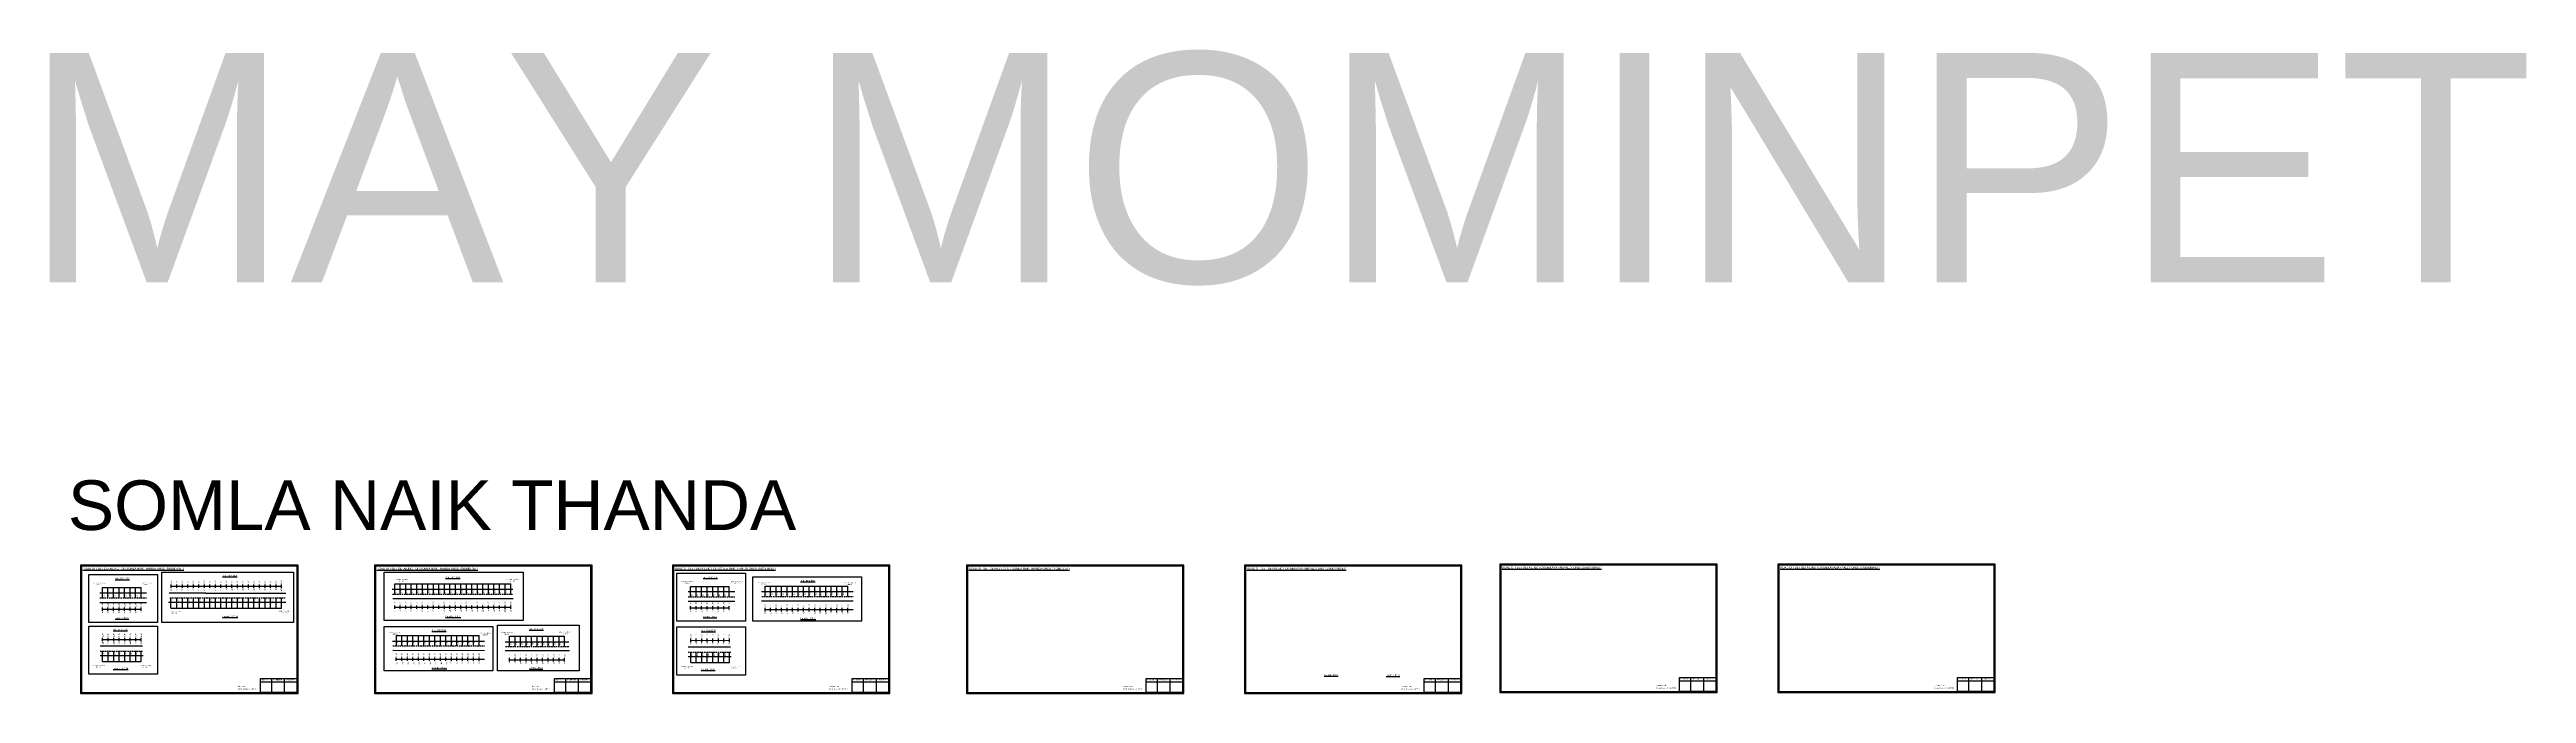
# Model space of a CAD drawing. Header units: inches. Extents: x -117 to 51867, y -12715 to 3423.
# Drawn here: x 14171 to 20284, y 1055 to 2644 of the extents above; entities that cross this region are included whole.
import ezdxf

# ---------------------------------------------------------------- set-up
doc = ezdxf.new("R2010")
doc.units = ezdxf.units.IN
doc.header["$MEASUREMENT"] = 0
doc.linetypes.add('DASHED2', pattern=[0.375, 0.25, -0.125])
doc.layers.add('PDF_Geometry', color=7, linetype='Continuous')
doc.layers.add('PDF_Text', color=5, linetype='Continuous')
doc.styles.add('PDF Arial', font='arial.ttf')
doc.styles.get("Standard").update_dxf_attribs({"font": 'arial.ttf'})

msp = doc.modelspace()

# ---------------------------------------------------------------- linework, layer by layer
for p, q in [((14410.5, 1302.7), (14295.1, 1302.7)), ((14301.5, 1290.8), (14301.5, 1316.3)), ((14315.1, 1290.8), (14315.1, 1316.3)), ((14328.7, 1290.8), (14328.7, 1316.3)), ((14342.3, 1290.8), (14342.3, 1316.3)), ((14356.1, 1290.8), (14356.1, 1316.3)), ((14369.7, 1290.8), (14369.7, 1316.3)), ((14383.3, 1290.8), (14383.3, 1316.3)), ((14396.9, 1290.8), (14396.9, 1316.3)), ((14556.4, 1302.8), (14465.9, 1302.7)), ((14470.1, 1265.4), (14470.1, 1290.9)), ((14485, 1265.4), (14485, 1290.9)), ((14498.6, 1265.4), (14498.6, 1290.9)), ((14512.2, 1265.4), (14512.2, 1290.9)), ((14525.8, 1265.4), (14525.8, 1290.9)), ((14539.4, 1265.4), (14539.4, 1290.9)), ((14553, 1265.4), (14553, 1290.9)), ((14556.4, 1302.8), (14638, 1302.9)), ((14566.6, 1265.4), (14566.6, 1290.9)), ((14580.2, 1265.4), (14580.2, 1290.9)), ((14593.8, 1265.4), (14593.8, 1290.9)), ((14607.4, 1265.4), (14607.4, 1290.9)), ((14621, 1265.4), (14621, 1290.9)), ((14634.6, 1265.4), (14634.6, 1290.9)), ((14638, 1302.9), (14754, 1302.9)), ((14648.2, 1265.4), (14648.2, 1290.9)), ((14661.8, 1265.4), (14661.8, 1290.9)), ((14675.4, 1265.4), (14675.4, 1290.9)), ((14689, 1265.4), (14689, 1290.9)), ((14702.6, 1265.4), (14702.6, 1290.9)), ((14716.2, 1265.4), (14716.2, 1290.9)), ((14729.8, 1265.4), (14729.8, 1290.9)), ((14743.1, 1265.4), (14743.1, 1290.9)), ((15016.5, 1312.2), (15314.3, 1312.2)), ((15017.7, 1289.6), (15315.2, 1289.6)), ((15022.9, 1300.3), (15022.9, 1325.8)), ((15036.5, 1300.3), (15036.5, 1325.8)), ((15050.1, 1300.3), (15050.1, 1325.8)), ((15063.7, 1300.3), (15063.7, 1325.8)), ((15077.3, 1300.3), (15077.3, 1325.8)), ((15090.9, 1300.3), (15090.9, 1325.8)), ((15104.5, 1300.3), (15104.5, 1325.8)), ((15118.1, 1300.3), (15118.1, 1325.8)), ((15131.7, 1300.3), (15131.7, 1325.8)), ((15145.3, 1300.3), (15145.3, 1325.8)), ((15158.9, 1300.3), (15158.9, 1325.8)), ((15172.5, 1300.3), (15172.5, 1325.8)), ((15186.1, 1300.3), (15186.1, 1325.8)), ((15199.7, 1300.3), (15199.7, 1325.8)), ((15213.3, 1300.3), (15213.3, 1325.8)), ((15226.9, 1300.3), (15226.9, 1325.8)), ((15240.5, 1300.3), (15240.5, 1325.8)), ((15254.1, 1300.3), (15254.1, 1325.8)), ((15267.7, 1300.3), (15267.7, 1325.8)), ((15281.3, 1300.3), (15281.3, 1325.8)), ((15295, 1300.5), (15295, 1325.7)), ((15308.9, 1300.5), (15308.9, 1326)), ((15861.9, 1305.7), (15746.5, 1305.7)), ((15752.9, 1293.8), (15752.9, 1319.3)), ((15766.5, 1293.8), (15766.5, 1319.3)), ((15780.1, 1293.8), (15780.1, 1319.3)), ((15793.7, 1293.8), (15793.7, 1319.3)), ((15807.5, 1293.8), (15807.5, 1319.3)), ((15821.1, 1293.8), (15821.1, 1319.3)), ((15834.7, 1293.8), (15834.7, 1319.3)), ((15848.3, 1293.8), (15848.3, 1319.3)), ((15927.5, 1306.4), (16154.3, 1306.4)), ((15936.7, 1294.5), (15936.7, 1320)), ((15950.3, 1294.5), (15950.3, 1320)), ((15963.9, 1294.5), (15963.9, 1320)), ((15977.5, 1294.5), (15977.5, 1320)), ((15991.1, 1294.5), (15991.1, 1320)), ((16004.7, 1294.5), (16004.7, 1320)), ((16018.3, 1294.5), (16018.3, 1320)), ((16031.9, 1294.5), (16031.9, 1320)), ((16045.5, 1294.5), (16045.5, 1320)), ((16059.1, 1294.5), (16059.1, 1320)), ((16072.7, 1294.5), (16072.7, 1320)), ((16086.3, 1294.5), (16086.3, 1320)), ((16099.9, 1294.5), (16099.9, 1320)), ((16113.5, 1294.5), (16113.5, 1320)), ((16127.1, 1294.5), (16127.1, 1320)), ((16140.7, 1294.5), (16140.7, 1320)), ((14295.1, 1280), (14303.2, 1280)), ((14303.2, 1280), (14410.5, 1279.7)), ((14464.6, 1280.1), (14514.8, 1280.1)), ((14511.3, 1280.1), (14569, 1280.2)), ((14569, 1280.2), (14638, 1280.2)), ((14638, 1280.2), (14711, 1280.3)), ((14711, 1280.3), (14754.1, 1280.3)), ((15746.5, 1283), (15754.5, 1283)), ((15754.5, 1283), (15861.9, 1282.7)), ((15928, 1283.7), (16154.3, 1283.7)), ((14400.2, 1171.5), (14295.5, 1171.5)), ((15017.5, 1184.3), (15244.3, 1184.3)), ((15017.9, 1161.6), (15244.3, 1161.5)), ((15026.7, 1172.4), (15026.7, 1197.9)), ((15040.3, 1172.4), (15040.3, 1197.9)), ((15053.9, 1172.4), (15053.9, 1197.9)), ((15067.5, 1172.4), (15067.5, 1197.9)), ((15081.1, 1172.4), (15081.1, 1197.9)), ((15094.7, 1172.4), (15094.7, 1197.9)), ((15108.3, 1172.4), (15108.3, 1197.9)), ((15121.9, 1172.4), (15121.9, 1197.9)), ((15135.5, 1172.4), (15135.5, 1197.9)), ((15149.1, 1172.4), (15149.1, 1197.9)), ((15162.7, 1172.4), (15162.7, 1197.9)), ((15176.3, 1172.4), (15176.3, 1197.9)), ((15189.9, 1172.4), (15189.9, 1197.9)), ((15203.5, 1172.4), (15203.5, 1197.9)), ((15217.1, 1172.4), (15217.1, 1197.9)), ((15230.7, 1172.4), (15230.7, 1197.9)), ((15295.3, 1182.8), (15452.4, 1182.8)), ((15306.1, 1170.9), (15306.1, 1196.4)), ((15319.7, 1170.9), (15319.7, 1196.4)), ((15333.3, 1170.9), (15333.3, 1196.4)), ((15346.9, 1170.9), (15346.9, 1196.4)), ((15360.5, 1170.9), (15360.5, 1196.4)), ((15374.1, 1170.9), (15374.1, 1196.4)), ((15387.7, 1170.9), (15387.7, 1196.4)), ((15401.3, 1170.9), (15401.3, 1196.4)), ((15414.9, 1170.9), (15414.9, 1196.4)), ((15428.5, 1170.9), (15428.5, 1196.4)), ((15442.1, 1170.9), (15442.1, 1196.4)), ((15851.6, 1169.2), (15746.8, 1169.2)), ((14295.5, 1148.8), (14303.5, 1148.8)), ((14301.9, 1134.1), (14301.9, 1159.6)), ((14303.5, 1148.8), (14401.8, 1148.5)), ((14315.5, 1134.1), (14315.5, 1159.6)), ((14329.1, 1134.1), (14329.1, 1159.6)), ((14342.7, 1134.1), (14342.7, 1159.6)), ((14356.5, 1134.1), (14356.5, 1159.6)), ((14370.1, 1134.1), (14370.1, 1159.6)), ((14383.7, 1134.1), (14383.7, 1159.6)), ((14397.3, 1134.1), (14397.3, 1159.6)), ((15454.2, 1160.6), (15295.3, 1160.6)), ((15746.8, 1146.5), (15754.9, 1146.5)), ((15753.2, 1131.8), (15753.2, 1157.3)), ((15754.9, 1146.5), (15853.2, 1146.3)), ((15766.8, 1131.8), (15766.8, 1157.3)), ((15780.4, 1131.8), (15780.4, 1157.3)), ((15794, 1131.8), (15794, 1157.3)), ((15807.8, 1131.8), (15807.8, 1157.3)), ((15821.4, 1131.8), (15821.4, 1157.3)), ((15835, 1131.8), (15835, 1157.3)), ((15848.6, 1131.8), (15848.6, 1157.3))]:
    msp.add_line(p, q)
at = {"linetype": 'DASHED2', "ltscale": 15}
for p, q in [((14295.1, 1290.8), (14410.5, 1290.8)), ((14467.7, 1290.9), (14754, 1290.9)), ((15017.5, 1300.3), (15313.9, 1300.3)), ((15746.5, 1293.8), (15861.9, 1293.8)), ((15928.3, 1294.5), (16154.3, 1294.5)), ((15018.3, 1172.4), (15244.3, 1172.4)), ((15296.5, 1170.9), (15452.4, 1170.9)), ((14295.5, 1159.6), (14400.9, 1159.6)), ((15746.8, 1157.3), (15852.2, 1157.3))]:
    msp.add_line(p, q, dxfattribs=at)
at = {"color": 5}
for p, q in [((14301.5, 1316.3), (14396.9, 1316.3)), ((15022.9, 1325.8), (15308.9, 1326)), ((15752.9, 1319.3), (15848.3, 1319.3)), ((15936.7, 1320), (16140.7, 1320)), ((14470.1, 1265.4), (14743.1, 1265.4)), ((15026.7, 1197.9), (15230.7, 1197.9)), ((15306.1, 1196.4), (15442.1, 1196.4)), ((14301.9, 1134.1), (14397.3, 1134.1)), ((15753.2, 1131.8), (15848.6, 1131.8))]:
    msp.add_line(p, q, dxfattribs=at)
at = {"color": 217, "true_color": 0x93278f}
for p, q in [((14471.4, 1315.5), (14471.4, 1324.1)), ((14471.4, 1319.8), (14742.9, 1319.8)), ((14485, 1315.5), (14485, 1324.1)), ((14498.6, 1315.5), (14498.6, 1324.1)), ((14512.2, 1315.5), (14512.2, 1324.1)), ((14525.8, 1315.5), (14525.8, 1324.1)), ((14539.4, 1315.5), (14539.4, 1324.1)), ((14553, 1315.5), (14553, 1324.1)), ((14566.6, 1315.5), (14566.6, 1324.1)), ((14580.2, 1315.5), (14580.2, 1324.1)), ((14593.8, 1315.5), (14593.8, 1324.1)), ((14607.4, 1315.5), (14607.4, 1324.1)), ((14621, 1315.5), (14621, 1324.1)), ((14634.6, 1315.5), (14634.6, 1324.1)), ((14648.2, 1315.5), (14648.2, 1324.1)), ((14661.8, 1315.5), (14661.8, 1324.1)), ((14675.4, 1315.5), (14675.4, 1324.1)), ((14689, 1315.5), (14689, 1324.1)), ((14702.6, 1315.5), (14702.6, 1324.1)), ((14716.2, 1315.5), (14716.2, 1324.1)), ((14729.8, 1315.5), (14729.8, 1324.1)), ((14742.9, 1315.2), (14742.9, 1323.7)), ((14301.5, 1259.1), (14301.5, 1267.6)), ((14301.5, 1263.4), (14396.9, 1263.4)), ((14315.1, 1259.1), (14315.1, 1267.6)), ((14328.7, 1259.1), (14328.7, 1267.6)), ((14342.3, 1259.1), (14342.3, 1267.6)), ((14356.1, 1259.1), (14356.1, 1267.6)), ((14369.7, 1259.1), (14369.7, 1267.6)), ((14383.3, 1259.1), (14383.3, 1267.6)), ((14396.9, 1259.1), (14396.9, 1267.6)), ((15022.9, 1263.6), (15022.9, 1272.1)), ((15022.9, 1267.9), (15308.9, 1267.9)), ((15036.5, 1263.6), (15036.5, 1272.1)), ((15050.1, 1263.6), (15050.1, 1272.1)), ((15063.7, 1263.6), (15063.7, 1272.1)), ((15077.3, 1263.6), (15077.3, 1272.1)), ((15090.9, 1263.6), (15090.9, 1272.1)), ((15104.5, 1263.6), (15104.5, 1272.1)), ((15118.1, 1263.6), (15118.1, 1272.1)), ((15131.7, 1263.6), (15131.7, 1272.1)), ((15145.3, 1263.6), (15145.3, 1272.1)), ((15158.9, 1263.6), (15158.9, 1272.1)), ((15172.5, 1263.6), (15172.5, 1272.1)), ((15186.1, 1263.6), (15186.1, 1272.1)), ((15199.7, 1263.6), (15199.7, 1272.1)), ((15213.3, 1263.6), (15213.3, 1272.1)), ((15226.9, 1263.6), (15226.9, 1272.1)), ((15240.5, 1263.6), (15240.5, 1272.1)), ((15254.1, 1263.6), (15254.1, 1272.1)), ((15267.7, 1263.6), (15267.7, 1272.1)), ((15281.3, 1263.6), (15281.3, 1272.1)), ((15295, 1263.5), (15295, 1272)), ((15308.9, 1263.8), (15308.9, 1272.3)), ((15752.9, 1262.1), (15752.9, 1270.6)), ((15752.9, 1266.4), (15848.3, 1266.4)), ((15766.5, 1262.1), (15766.5, 1270.6)), ((15780.1, 1262.1), (15780.1, 1270.6)), ((15793.7, 1262.1), (15793.7, 1270.6)), ((15807.5, 1262.1), (15807.5, 1270.6)), ((15821.1, 1262.1), (15821.1, 1270.6)), ((15834.7, 1262.1), (15834.7, 1270.6)), ((15848.3, 1262.1), (15848.3, 1270.6)), ((15936.6, 1257.8), (15936.6, 1266.3)), ((15936.7, 1262.1), (16154.3, 1262.1)), ((15950.3, 1257.8), (15950.3, 1266.3)), ((15963.9, 1257.8), (15963.9, 1266.3)), ((15977.5, 1257.8), (15977.5, 1266.3)), ((15991.1, 1257.8), (15991.1, 1266.3)), ((16004.7, 1257.8), (16004.7, 1266.3)), ((16018.3, 1257.8), (16018.3, 1266.3)), ((16031.9, 1257.8), (16031.9, 1266.3)), ((16045.5, 1257.8), (16045.5, 1266.3)), ((16059.1, 1257.8), (16059.1, 1266.3)), ((16072.7, 1257.8), (16072.7, 1266.3)), ((16086.3, 1257.8), (16086.3, 1266.3)), ((16099.9, 1257.8), (16099.9, 1266.3)), ((16113.5, 1257.8), (16113.5, 1266.3)), ((16127.1, 1257.8), (16127.1, 1266.3)), ((16140.7, 1257.8), (16140.7, 1266.3)), ((14301.9, 1184.2), (14301.9, 1192.8)), ((14301.9, 1188.5), (14397.3, 1188.5)), ((14315.5, 1184.2), (14315.5, 1192.8)), ((14329.1, 1184.2), (14329.1, 1192.8)), ((14342.7, 1184.2), (14342.7, 1192.8)), ((14356.5, 1184.2), (14356.5, 1192.8)), ((14370.1, 1184.2), (14370.1, 1192.8)), ((14383.7, 1184.2), (14383.7, 1192.8)), ((14397.3, 1184.2), (14397.3, 1192.8)), ((15753.2, 1182), (15753.2, 1190.5)), ((15753.2, 1186.2), (15848.6, 1186.3)), ((15766.8, 1182), (15766.8, 1190.5)), ((15780.4, 1182), (15780.4, 1190.5)), ((15794, 1182), (15794, 1190.5)), ((15807.8, 1182), (15807.8, 1190.5)), ((15821.4, 1182), (15821.4, 1190.5)), ((15835, 1182), (15835, 1190.5)), ((15848.6, 1182), (15848.6, 1190.5)), ((15026.6, 1135.7), (15026.6, 1144.2)), ((15026.7, 1140), (15244.3, 1140)), ((15040.3, 1135.7), (15040.3, 1144.2)), ((15053.9, 1135.7), (15053.9, 1144.2)), ((15067.5, 1135.7), (15067.5, 1144.2)), ((15081.1, 1135.7), (15081.1, 1144.2)), ((15094.7, 1135.7), (15094.7, 1144.2)), ((15108.3, 1135.7), (15108.3, 1144.2)), ((15121.9, 1135.7), (15121.9, 1144.2)), ((15135.5, 1135.7), (15135.5, 1144.2)), ((15149.1, 1135.7), (15149.1, 1144.2)), ((15162.7, 1135.7), (15162.7, 1144.2)), ((15176.3, 1135.7), (15176.3, 1144.2)), ((15189.9, 1135.7), (15189.9, 1144.2)), ((15203.5, 1135.7), (15203.5, 1144.2)), ((15217.1, 1135.7), (15217.1, 1144.2)), ((15230.7, 1135.7), (15230.7, 1144.2)), ((15306.1, 1134.2), (15306.1, 1142.7)), ((15306.1, 1138.5), (15442.1, 1138.5)), ((15319.7, 1134.2), (15319.7, 1142.7)), ((15333.3, 1134.2), (15333.3, 1142.7)), ((15346.9, 1134.2), (15346.9, 1142.7)), ((15360.5, 1134.2), (15360.5, 1142.7)), ((15374.1, 1134.2), (15374.1, 1142.7)), ((15387.7, 1134.2), (15387.7, 1142.7)), ((15401.3, 1134.2), (15401.3, 1142.7)), ((15414.9, 1134.2), (15414.9, 1142.7)), ((15428.5, 1134.2), (15428.5, 1142.7)), ((15442.1, 1134.2), (15442.1, 1142.7))]:
    msp.add_line(p, q, dxfattribs=at)
for points in [[(14267.6, 1349.1), (14437.2, 1349.1), (14437.2, 1230.3), (14267.6, 1230.3)], [(14448, 1354.4), (14772.5, 1354.4), (14772.5, 1230.3), (14448, 1230.3)], [(14996.7, 1354.5), (15339.6, 1354.5), (15339.6, 1235.5), (14996.7, 1235.5)], [(15719, 1352.1), (15888.6, 1352.1), (15888.6, 1233.3), (15719, 1233.3)], [(15906.7, 1342.8), (16174.8, 1342.8), (16174.8, 1233.3), (15906.7, 1233.3)], [(15276.5, 1223.9), (15477.8, 1223.9), (15477.8, 1111.2), (15276.5, 1111.2)], [(14267.6, 1221.6), (14437.2, 1221.6), (14437.2, 1102.7), (14267.6, 1102.7)], [(14996.7, 1220.7), (15264.8, 1220.7), (15264.8, 1111.2), (14996.7, 1111.2)], [(15719, 1219.3), (15888.6, 1219.3), (15888.6, 1100.5), (15719, 1100.5)]]:
    msp.add_lwpolyline(points, close=True)
at = {"layer": 'PDF_Geometry'}
for points in [[(14247.6, 1371.9), (14247.6, 1055.1), (14784.1, 1055.1), (14784.1, 1371.9)], [(14249.9, 1369.5), (14249.9, 1057.6), (14781.7, 1057.6), (14781.7, 1369.5)], [(14973.1, 1371.9), (14973.1, 1055.1), (15509.6, 1055.1), (15509.6, 1371.9)], [(14975.4, 1369.5), (14975.4, 1057.6), (15507.1, 1057.6), (15507.1, 1369.5)], [(15708.1, 1371.9), (15708.1, 1055.1), (16244.6, 1055.1), (16244.6, 1371.9)], [(15710.4, 1369.5), (15710.4, 1057.6), (16242.1, 1057.6), (16242.1, 1369.5)], [(16433.6, 1371.9), (16433.6, 1055.1), (16970, 1055.1), (16970, 1371.9)], [(16435.9, 1369.5), (16435.9, 1057.6), (16967.6, 1057.6), (16967.6, 1369.5)], [(17119.7, 1371.9), (17119.7, 1055.1), (17656.2, 1055.1), (17656.2, 1371.9)], [(17122.1, 1369.5), (17122.1, 1057.6), (17653.8, 1057.6), (17653.8, 1369.5)], [(17749.9, 1374.3), (17749.9, 1057.6), (18286.4, 1057.6), (18286.4, 1374.3)], [(17752.3, 1371.9), (17752.3, 1060), (18284, 1060), (18284, 1371.9)], [(18436.1, 1374.3), (18436.1, 1057.6), (18972.6, 1057.6), (18972.6, 1374.3)], [(18438.4, 1371.9), (18438.4, 1060), (18970.2, 1060), (18970.2, 1371.9)]]:
    msp.add_lwpolyline(points, close=True, dxfattribs=at)
at = {"layer": 'PDF_Geometry', "color": 242, "true_color": 0xcc1f26}
for points in [[(14781.7, 1057.5), (14691.3, 1057.5), (14691.3, 1092.1), (14781.7, 1092.1)], [(15507.1, 1057.5), (15416.8, 1057.5), (15416.8, 1092.1), (15507.1, 1092.1)], [(16242.1, 1057.5), (16151.8, 1057.5), (16151.8, 1092.1), (16242.1, 1092.1)], [(16967.6, 1057.5), (16877.3, 1057.5), (16877.3, 1092.1), (16967.6, 1092.1)], [(17653.8, 1057.5), (17563.5, 1057.5), (17563.5, 1092.1), (17653.8, 1092.1)], [(18284, 1059.9), (18193.6, 1059.9), (18193.6, 1094.5), (18284, 1094.5)], [(18970.2, 1059.9), (18879.8, 1059.9), (18879.8, 1094.5), (18970.2, 1094.5)]]:
    msp.add_lwpolyline(points, close=True, dxfattribs=at)
for points in [[(14691.3, 1083.7), (14781.7, 1083.7)], [(14718.3, 1092.1), (14718.3, 1057.5)], [(14750, 1092.1), (14750, 1057.5)], [(15416.8, 1083.7), (15507.1, 1083.7)], [(15443.8, 1092.1), (15443.8, 1057.5)], [(15475.5, 1092.1), (15475.5, 1057.5)], [(16151.8, 1083.7), (16242.1, 1083.7)], [(16178.8, 1092.1), (16178.8, 1057.5)], [(16210.5, 1092.1), (16210.5, 1057.5)], [(16877.3, 1083.7), (16967.6, 1083.7)], [(16904.3, 1092.1), (16904.3, 1057.5)], [(16936, 1092.1), (16936, 1057.5)], [(17563.5, 1083.7), (17653.8, 1083.7)], [(17590.4, 1092.1), (17590.4, 1057.5)], [(17622.2, 1092.1), (17622.2, 1057.5)], [(18193.6, 1086.1), (18284, 1086.1)], [(18220.6, 1094.5), (18220.6, 1059.9)], [(18252.4, 1094.5), (18252.4, 1059.9)], [(18879.8, 1086.1), (18970.2, 1086.1)], [(18906.8, 1094.5), (18906.8, 1059.9)], [(18938.5, 1094.5), (18938.5, 1059.9)]]:
    msp.add_lwpolyline(points, dxfattribs=at)

# ---------------------------------------------------------------- texts
for s, height, p in [('MAY MOMINPET', 566.246, (14105.9, 2069.5)), ('SOMLA NAIK THANDA', 122.535, (14216.1, 1458.5)), ('Sheet No. 01', 3, (14634.8, 1070.9)), ('Route Distance : 1059 M', 3, (14634.6, 1064.9)), ('Sheet No. 02', 3, (15360.3, 1070.9)), ('Route Distance : 1059 M', 3, (15360.1, 1064.9)), ('Sheet No. 03', 3, (16095.3, 1070.9)), ('Route Distance : 1059 M', 3, (16095.1, 1064.9)), ('Route Distance : 1059 M', 3, (16820.6, 1064.9)), ('Sheet No. 04', 3, (16820.8, 1070.9)), ('Route Distance : 2286 M', 3, (17506.8, 1064.9)), ('Sheet No. 05', 3, (17507, 1070.9)), ('Sheet No. 06', 3, (18137.1, 1073.4)), ('Route Distance : 2286 M', 3, (18137, 1067.3)), ('Sheet No. 07', 3, (18823.3, 1073.4)), ('Route Distance : 2286 M', 3, (18823.1, 1067.3))]:
    msp.add_text(s, height=height).set_placement(p)
at = {"color": 242, "true_color": 0xcd2027}
for s, height, p in [('%%UROAD OFFSET DETAILING FOR SOMLA NAIK THANDA OHSR  (MOMINPET)', 5, (14253.4, 1360.8)), ('%%UArb : R02-R03', 4, (14598, 1343.6)), ('%%UROAD OFFSET DETAILING FOR SOMLA NAIK THANDA OHSR  (MOMINPET)', 5, (14978.9, 1360.8)), ('%%UROAD OFFSET DETAILING FOR SOMLA NAIK THANDA OHSR  (MOMINPET)', 5, (15713.9, 1360.8)), ('%%UROAD OFFSET DETAILING FOR SOMLA NAIK THANDA OHSR  (MOMINPET)', 5, (16439.3, 1360.8)), ('%%UROAD OFFSET DETAILING FOR MEKAVANAMPALLY OHSR 3 (MOMINPET)', 5, (17125.5, 1360.8)), ('%%UROAD OFFSET DETAILING FOR MEKAVANAMPALLY OHSR 3 (MOMINPET)', 5, (17755.7, 1363.2)), ('%%UROAD OFFSET DETAILING FOR MEKAVANAMPALLY OHSR 3 (MOMINPET)', 5, (18441.9, 1363.2)), ('%%UArb : R01-R02', 4, (14332.5, 1336.7)), ('%%UArb : R02-R04', 4, (15148.2, 1339.4)), ('%%UArb : R04-R06', 4, (15783.8, 1339.7)), ('%%UArb : R06-R07', 4, (16024.3, 1331.1)), ('%%ULength : 62 M', 4, (14332.5, 1239.2)), ('%%ULength : 271 M', 4, (14598, 1243.1)), ('%%ULength : 350 M', 4, (15148.2, 1243.4)), ('%%ULength : 70 M', 4, (15783.8, 1242.2)), ('%%ULength : 150 M', 4, (16024.3, 1238.6)), ('%%UArb : R02-R03', 4, (14327.6, 1210.6)), ('%%UArb : R02-R04', 4, (15114.3, 1209)), ('%%UArb : R04-R05', 4, (15354.3, 1212.2)), ('%%UArb : R06-R08', 4, (15779, 1208.3)), ('%%ULength : 271 M', 4, (14327.6, 1115.1)), ('%%ULength : 350 M', 4, (15114.3, 1116.5)), ('%%ULength : 93 M', 4, (15354.3, 1116.2)), ('%%ULength : 62 M', 4, (15779, 1112.8)), ('%%ULength : 79 M', 4, (17316.5, 1098.8)), ('%%ULength : 52 M', 4, (17469.2, 1098.1))]:
    msp.add_text(s, height=height, dxfattribs=at).set_placement(p)
at = {"color": 5}
for s, height, p in [('17.55462, 77.93383', 2.34, (14279.2, 1326.5)), ('Arbit R01', 2.25, (14287, 1322.4)), ('17.55479, 77.93374', 2.34, (14394.7, 1326.5)), ('Arbit R02', 2.25, (14402.5, 1322.4)), ('17.55479, 77.93374', 2.34, (15025.1, 1335)), ('Arbit R02', 2.25, (15032.9, 1330.9)), ('17.55252, 77.93273', 2.34, (15298.9, 1335.3)), ('Arbit R04', 2.25, (15306.8, 1331.2)), ('17.55252, 77.93273', 2.34, (15730.4, 1330.5)), ('Arbit R04', 2.25, (15738.3, 1326.4)), ('17.55252, 77.93249', 2.34, (15852.1, 1329.1)), ('Arbit R06', 2.25, (15859.9, 1325)), ('17.55252, 77.93249', 2.34, (15918.8, 1328.2)), ('Arbit R06', 2.25, (15926.6, 1324.1)), ('17.55170, 77.93249', 2.34, (16130.4, 1326.9)), ('Arbit R07', 2.25, (16138.2, 1322.7)), ('17.55479, 77.93374', 2.34, (14464.8, 1256.6)), ('Arbit R02', 2.25, (14472.6, 1252.4)), ('17.55527, 77.93550', 2.34, (14736.6, 1257)), ('Arbit R03', 2.25, (14744.4, 1252.9)), ('17.55479, 77.93374', 2.34, (15009.1, 1204.7)), ('Arbit R02', 2.25, (15016.9, 1200.6)), ('17.55252, 77.93273', 2.34, (15231.2, 1202.8)), ('Arbit R04', 2.25, (15239.1, 1198.7)), ('17.55252, 77.93273', 2.34, (15284, 1204.2)), ('Arbit R04', 2.25, (15291.8, 1200.1)), ('17.55207, 77.93267', 2.34, (15427.7, 1205.2)), ('Arbit R05', 2.25, (15435.5, 1201.1)), ('17.55479, 77.93374', 2.34, (14277.2, 1123.3)), ('Arbit R02', 2.25, (14285.1, 1119.2)), ('17.55527, 77.93550', 2.34, (14391.5, 1122.9)), ('Arbit R03', 2.25, (14399.4, 1118.7)), ('17.55252, 77.93249', 2.34, (15730.2, 1120.3)), ('Arbit R06', 2.25, (15738, 1116.2)), ('17.55270, 77.93245', 2.34, (15845.7, 1120.9)), ('Arbit R08', 2.25, (15853.5, 1116.8))]:
    msp.add_text(s, height=height, dxfattribs=at).set_placement(p)
for s, p in [('1.5', (14305.7, 1291.8)), ('1.5', (14319.2, 1291.8)), ('1.5', (14332.8, 1291.8)), ('1.5', (14346.4, 1291.8)), ('1.5', (14360.2, 1291.8)), ('1.5', (14373.8, 1291.8)), ('1.5', (14387.4, 1291.8)), ('1.5', (14475.6, 1281.1)), ('1.5', (14489.1, 1281.1)), ('1.5', (14502.7, 1281.1)), ('1.5', (14516.3, 1281.1)), ('1.5', (14529.9, 1281.1)), ('1.5', (14543.5, 1281.1)), ('1.5', (14557.1, 1281.1)), ('1.5', (14570.7, 1281.1)), ('1.5', (14584.3, 1281.1)), ('1.5', (14598.3, 1281.1)), ('1.5', (14611.5, 1281.1)), ('1.5', (14625.1, 1281.1)), ('1.5', (14638.7, 1281.1)), ('1.5', (14652.3, 1281.1)), ('1.5', (14665.9, 1281.1)), ('1.5', (14679.5, 1281.1)), ('1.5', (14692.4, 1281.1)), ('1.5', (14706.7, 1281.1)), ('1.5', (14720.3, 1281.1)), ('1.5', (14733.9, 1281.1)), ('1.5', (15027, 1304)), ('1.5', (15040.6, 1304)), ('1.5', (15054.2, 1304)), ('1.5', (15067.8, 1304)), ('1.5', (15081.4, 1304)), ('1.5', (15095, 1304)), ('1.5', (15108.6, 1304)), ('1.5', (15122.2, 1304)), ('1.5', (15135.8, 1304)), ('1.5', (15149.4, 1304)), ('1.5', (15163, 1304)), ('1.5', (15176.6, 1304)), ('1.5', (15190.2, 1304)), ('1.5', (15203.8, 1304)), ('1.5', (15217.4, 1304)), ('1.5', (15231, 1304)), ('1.5', (15243.9, 1304)), ('1.5', (15258.2, 1304)), ('1.5', (15271.8, 1304)), ('1.5', (15285.4, 1304)), ('1.5', (15299, 1303.9)), ('1.5', (15757.1, 1294.8)), ('1.5', (15770.5, 1294.8)), ('1.5', (15784.1, 1294.8)), ('1.5', (15797.7, 1294.8)), ('1.5', (15811.6, 1294.8)), ('1.5', (15825.2, 1294.8)), ('1.5', (15838.8, 1294.8)), ('1.5', (15940.7, 1298.2)), ('1.5', (15954.3, 1298.2)), ('1.5', (15967.9, 1298.2)), ('1.5', (15981.5, 1298.2)), ('1.5', (15995.1, 1298.2)), ('1.5', (16008.7, 1298.2)), ('1.5', (16022.3, 1298.2)), ('1.5', (16035.9, 1298.2)), ('1.5', (16049.5, 1298.2)), ('1.5', (16063.1, 1298.2)), ('1.5', (16076.7, 1298.2)), ('1.5', (16090.3, 1298.2)), ('1.5', (16103.9, 1298.2)), ('1.5', (16117.5, 1298.2)), ('1.5', (16131.1, 1298.2)), ('1.5', (15030.7, 1176.1)), ('1.5', (15044.3, 1176.1)), ('1.5', (15057.9, 1176.1)), ('1.5', (15071.5, 1176.1)), ('1.5', (15085.1, 1176.1)), ('1.5', (15098.7, 1176.1)), ('1.5', (15112.3, 1176.1)), ('1.5', (15125.9, 1176.1)), ('1.5', (15139.5, 1176.1)), ('1.5', (15153.1, 1176.1)), ('1.5', (15166.7, 1176.1)), ('1.5', (15180.3, 1176.1)), ('1.5', (15193.9, 1176.1)), ('1.5', (15207.5, 1176.1)), ('1.5', (15221.1, 1176.1)), ('1.5', (15310.6, 1174.6)), ('1.5', (15323.8, 1174.6)), ('1.5', (15337.4, 1174.6)), ('1.5', (15351, 1174.6)), ('1.5', (15364.6, 1174.6)), ('1.5', (15378.2, 1174.6)), ('1.5', (15391.8, 1174.6)), ('1.5', (15405.4, 1174.6)), ('1.5', (15419, 1174.6)), ('1.5', (15432.6, 1174.6)), ('1.5', (14306.1, 1149.8)), ('1.5', (14319.5, 1149.8)), ('1.5', (14333.1, 1149.8)), ('1.5', (14346.7, 1149.8)), ('1.5', (14360.6, 1149.8)), ('1.5', (14374.2, 1149.8)), ('1.5', (14387.8, 1149.8)), ('1.0', (15757.4, 1147.5)), ('1.0', (15770.9, 1147.5)), ('1.0', (15784.5, 1147.5)), ('1.0', (15798.1, 1147.5)), ('1.0', (15811.9, 1147.5)), ('1.0', (15825.5, 1147.5)), ('1.0', (15839.1, 1147.5))]:
    msp.add_text(s, height=3, rotation=90).set_placement(p)
at = {"color": 217, "true_color": 0x93278f}
for s, p in [('1.00', (14472.8, 1325.8)), ('00', (14472.9, 1309.5)), ('1.00', (14486.3, 1325.8)), ('10', (14486.5, 1309.5)), ('1.00', (14499.9, 1325.8)), ('20', (14500.1, 1309.5)), ('1.00', (14513.5, 1325.8)), ('30', (14513.7, 1309.5)), ('1.00', (14527.1, 1325.8)), ('40', (14527.3, 1309.5)), ('1.00', (14540.7, 1325.8)), ('50', (14540.9, 1309.5)), ('1.00', (14554.3, 1325.8)), ('60', (14554.5, 1309.5)), ('1.00', (14567.9, 1325.8)), ('70', (14568.1, 1309.5)), ('1.00', (14581.5, 1325.8)), ('80', (14581.7, 1309.5)), ('1.00', (14595.1, 1325.8)), ('90', (14595.3, 1309.5)), ('1.00', (14608.7, 1325.8)), ('100', (14608.9, 1307.6)), ('1.00', (14622.3, 1325.8)), ('110', (14622.5, 1307.6)), ('1.00', (14635.9, 1325.8)), ('120', (14636.1, 1307.6)), ('1.00', (14649.5, 1325.8)), ('130', (14649.7, 1307.6)), ('1.00', (14663.1, 1325.8)), ('140', (14663.3, 1307.6)), ('1.00', (14676.7, 1325.8)), ('150', (14676.9, 1307.6)), ('1.00', (14690.3, 1325.8)), ('160', (14690.5, 1307.6)), ('1.00', (14703.9, 1325.8)), ('170', (14704.1, 1307.6)), ('1.00', (14717.5, 1325.8)), ('180', (14717.7, 1307.6)), ('1.00', (14731.1, 1325.8)), ('190', (14731.3, 1307.6)), ('1.00', (14744.3, 1325.4)), ('200', (14744.4, 1307.2)), ('1.00', (14302.9, 1269.4)), ('00', (14303, 1253.1)), ('1.00', (14316.5, 1269.4)), ('10', (14316.6, 1253.1)), ('1.00', (14330.1, 1269.4)), ('20', (14330.2, 1253.1)), ('1.00', (14343.7, 1269.4)), ('30', (14343.8, 1253.1)), ('1.00', (14357.5, 1269.4)), ('40', (14357.6, 1253.1)), ('1.00', (14371.1, 1269.4)), ('50', (14371.2, 1253.1)), ('1.00', (14384.7, 1269.4)), ('60', (14384.8, 1253.1)), ('1.00', (14398.3, 1269.4)), ('62', (14398.4, 1253.1)), ('1.00', (15024.2, 1273.9)), ('00', (15024.4, 1257.6)), ('1.00', (15037.8, 1273.9)), ('10', (15038, 1257.6)), ('1.00', (15051.4, 1273.9)), ('20', (15051.6, 1257.6)), ('1.00', (15065, 1273.9)), ('30', (15065.2, 1257.6)), ('1.00', (15078.6, 1273.9)), ('40', (15078.8, 1257.6)), ('1.00', (15092.2, 1273.9)), ('50', (15092.4, 1257.6)), ('1.00', (15105.8, 1273.9)), ('60', (15106, 1257.6)), ('1.00', (15119.4, 1273.9)), ('70', (15119.6, 1257.6)), ('1.00', (15133, 1273.9)), ('80', (15133.2, 1257.6)), ('1.00', (15146.6, 1273.9)), ('90', (15146.8, 1257.6)), ('1.00', (15160.2, 1273.9)), ('100', (15160.4, 1255.6)), ('1.00', (15173.8, 1273.9)), ('110', (15174, 1255.6)), ('1.00', (15187.4, 1273.9)), ('120', (15187.6, 1255.6)), ('1.00', (15201, 1273.9)), ('130', (15201.2, 1255.6)), ('1.00', (15214.6, 1273.9)), ('140', (15214.8, 1255.6)), ('1.00', (15228.2, 1273.9)), ('150', (15228.4, 1255.6)), ('1.00', (15241.8, 1273.9)), ('160', (15242, 1255.6)), ('1.00', (15255.4, 1273.9)), ('170', (15255.6, 1255.6)), ('1.00', (15269, 1273.9)), ('180', (15269.2, 1255.6)), ('1.00', (15282.6, 1273.9)), ('190', (15282.8, 1255.6)), ('1.00', (15296.3, 1273.8)), ('200', (15296.4, 1255.5)), ('1.00', (15310.3, 1274.1)), ('204', (15310.4, 1255.8)), ('1.00', (15754.2, 1272.4)), ('00', (15754.4, 1256.1)), ('1.00', (15767.8, 1272.4)), ('10', (15768, 1256.1)), ('1.00', (15781.4, 1272.4)), ('20', (15781.6, 1256.1)), ('1.00', (15795, 1272.4)), ('30', (15795.2, 1256.1)), ('1.00', (15808.8, 1272.4)), ('40', (15809, 1256.1)), ('1.00', (15822.4, 1272.4)), ('50', (15822.6, 1256.1)), ('1.00', (15836, 1272.4)), ('60', (15836.2, 1256.1)), ('1.00', (15849.6, 1272.4)), ('70', (15849.8, 1256.1)), ('1.00', (15937.9, 1268.1)), ('00', (15938.1, 1251.8)), ('1.00', (15951.6, 1268.1)), ('10', (15951.8, 1251.8)), ('1.00', (15965.2, 1268.1)), ('20', (15965.4, 1251.8)), ('1.00', (15978.8, 1268.1)), ('30', (15979, 1251.8)), ('1.00', (15992.4, 1268.1)), ('40', (15992.6, 1251.8)), ('1.00', (16006, 1268.1)), ('50', (16006.2, 1251.8)), ('1.00', (16019.6, 1268.1)), ('60', (16019.8, 1251.8)), ('1.00', (16033.2, 1268.1)), ('70', (16033.4, 1251.8)), ('1.00', (16046.8, 1268.1)), ('80', (16047, 1251.8)), ('1.00', (16060.4, 1268.1)), ('90', (16060.6, 1251.8)), ('1.00', (16074, 1268.1)), ('100', (16074.2, 1249.8)), ('1.00', (16087.6, 1268.1)), ('110', (16087.8, 1249.8)), ('1.00', (16101.2, 1268.1)), ('120', (16101.4, 1249.8)), ('1.00', (16114.8, 1268.1)), ('130', (16115, 1249.8)), ('1.00', (16128.4, 1268.1)), ('140', (16128.6, 1249.8)), ('1.00', (16142, 1268.1)), ('150', (16142.2, 1249.8)), ('1.00', (14303.2, 1194.5)), ('210', (14303.4, 1176.5)), ('1.00', (14316.8, 1194.5)), ('220', (14317, 1176.5)), ('1.00', (14330.4, 1194.5)), ('230', (14330.6, 1176.5)), ('1.00', (14344, 1194.5)), ('240', (14344.2, 1176.5)), ('1.00', (14357.8, 1194.5)), ('250', (14358.1, 1176.5)), ('1.00', (14371.4, 1194.5)), ('260', (14371.7, 1176.5)), ('1.00', (14385, 1194.5)), ('270', (14385.3, 1176.5)), ('1.00', (14398.6, 1194.5)), ('271', (14398.9, 1176.5)), ('1.00', (15754.6, 1192.2)), ('00', (15754.7, 1175.9)), ('1.00', (15768.2, 1192.2)), ('10', (15768.3, 1175.9)), ('1.00', (15781.8, 1192.2)), ('20', (15781.9, 1175.9)), ('1.00', (15795.4, 1192.2)), ('30', (15795.5, 1175.9)), ('1.00', (15809.2, 1192.2)), ('40', (15809.3, 1175.9)), ('1.00', (15822.8, 1192.2)), ('50', (15822.9, 1175.9)), ('1.00', (15836.4, 1192.2)), ('60', (15836.5, 1175.9)), ('1.00', (15850, 1192.2)), ('62', (15850.1, 1175.9)), ('1.00', (15027.9, 1146)), ('200', (15030.3, 1127.1)), ('1.00', (15041.6, 1146)), ('210', (15044, 1127.1)), ('1.00', (15055.2, 1146)), ('220', (15057.6, 1127.1)), ('1.00', (15068.8, 1146)), ('230', (15071.2, 1127.1)), ('1.00', (15082.4, 1146)), ('240', (15084.8, 1127.1)), ('1.00', (15096, 1146)), ('250', (15098.4, 1127.1)), ('1.00', (15109.6, 1146)), ('260', (15112, 1127.1)), ('1.00', (15123.2, 1146)), ('270', (15125.6, 1127.1)), ('1.00', (15136.8, 1146)), ('280', (15139.2, 1127.1)), ('1.00', (15150.4, 1146)), ('290', (15152.8, 1127.1)), ('1.00', (15164, 1146)), ('300', (15164.1, 1127.7)), ('1.00', (15177.6, 1146)), ('310', (15177.7, 1127.7)), ('1.00', (15191.2, 1146)), ('320', (15191.3, 1127.7)), ('1.00', (15204.8, 1146)), ('330', (15204.9, 1127.7)), ('1.00', (15218.4, 1146)), ('340', (15218.5, 1127.7)), ('1.00', (15232, 1146)), ('350', (15232.1, 1127.7)), ('1.00', (15307.5, 1144.5)), ('00', (15307.6, 1128.2)), ('1.00', (15321.1, 1144.5)), ('10', (15321.2, 1128.2)), ('1.00', (15334.7, 1144.5)), ('20', (15334.8, 1128.2)), ('1.00', (15348.3, 1144.5)), ('30', (15348.4, 1128.2)), ('1.00', (15361.9, 1144.5)), ('40', (15362, 1128.2)), ('1.00', (15375.5, 1144.5)), ('50', (15375.6, 1128.2)), ('1.00', (15389.1, 1144.5)), ('60', (15389.2, 1128.2)), ('1.00', (15402.7, 1144.5)), ('70', (15402.8, 1128.2)), ('1.00', (15416.3, 1144.5)), ('80', (15416.4, 1128.2)), ('1.00', (15429.9, 1144.5)), ('90', (15430, 1128.2)), ('1.00', (15443.5, 1144.5)), ('93', (15444, 1127.9))]:
    msp.add_text(s, height=3, rotation=90, dxfattribs=at).set_placement(p)
at = {"layer": 'PDF_Text', "color": 7, "attachment_point": 7, "style": 'PDF Arial'}
for s, insert, char_height in [('Checked', (14693.9, 1087.2), 3), ('Designation', (14722.3, 1086.4), 3.001), ('Signature', (14756, 1086.4), 3), ('Checked', (15419.4, 1087.2), 3), ('Designation', (15447.8, 1086.4), 3.001), ('Signature', (15481.5, 1086.4), 3), ('Checked', (16154.4, 1087.2), 3), ('Designation', (16182.8, 1086.4), 3.001), ('Signature', (16216.5, 1086.4), 3), ('Checked', (16879.9, 1087.2), 3), ('Designation', (16908.3, 1086.4), 3.001), ('Signature', (16941.9, 1086.4), 3), ('Checked', (17566.1, 1087.2), 3), ('Designation', (17594.4, 1086.4), 3.001), ('Signature', (17628.1, 1086.4), 3), ('Checked', (18196.2, 1089.6), 3), ('Designation', (18224.6, 1088.8), 3.001), ('Signature', (18258.3, 1088.8), 3), ('Checked', (18882.4, 1089.6), 3), ('Designation', (18910.8, 1088.8), 3.001), ('Signature', (18944.5, 1088.8), 3)]:
    msp.add_mtext(s, dxfattribs=dict(at, insert=insert, char_height=char_height))

doc.saveas('drawing.dxf')
